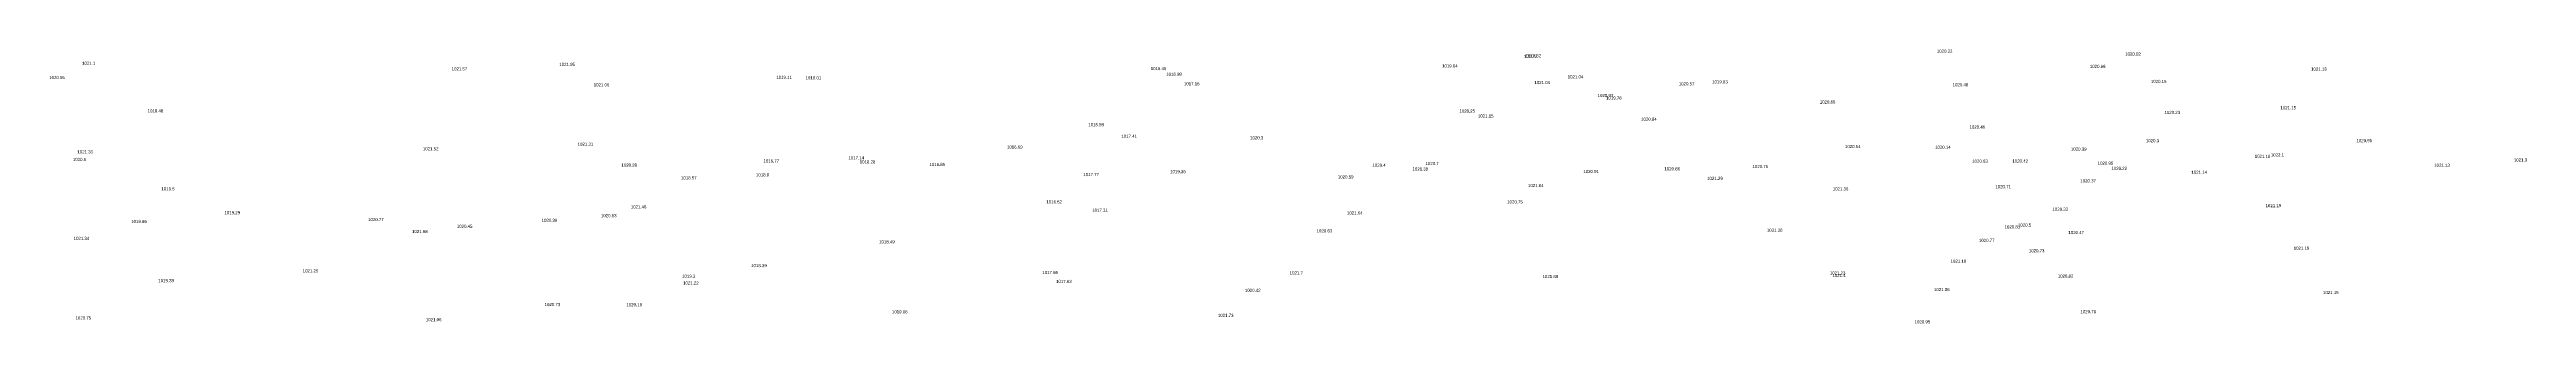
# Model space of a CAD drawing. Header units: inches. Extents: x 628884 to 629912, y 4519174 to 4520145.
# Drawn here: x 629041.6 to 629199.9, y 4519661.1 to 4519678.6 of the extents above; entities that cross this region are included whole.
import ezdxf

# ---------------------------------------------------------------- set-up
doc = ezdxf.new("R2010")
doc.units = ezdxf.units.IN
doc.header["$MEASUREMENT"] = 0

msp = doc.modelspace()

# ---------------------------------------------------------------- texts
for s, p in [('1021.1', (629043.7, 4519677.63, 1021.1)), ('1021.57', (629067.32, 4519677.27, 1021.57)), ('1021.95', (629074.2, 4519677.56, 1021.95)), ('1016.45', (629112, 4519677.29, 1016.45)), ('1019.84', (629130.62, 4519677.46, 1019.84)), ('1020.2', (629135.86, 4519678.08, 1020.2)), ('1019.62', (629135.95, 4519678.11, 1019.62)), ('1020.32', (629162.24, 4519678.4, 1020.32)), ('1020.68', (629172.02, 4519677.43, 1020.68)), ('1020.02', (629174.28, 4519678.22, 1020.02)), ('1021.13', (629186.16, 4519677.26, 1021.13)), ('1020.55', (629041.6, 4519676.72, 1020.55)), ('1021.06', (629076.4, 4519676.25, 1021.06)), ('1019.11', (629088.07, 4519676.73, 1019.11)), ('1018.01', (629089.94, 4519676.7, 1018.01)), ('1016.98', (629112.99, 4519676.93, 1016.98)), ('1017.16', (629114.12, 4519676.32, 1017.16)), ('1021.04', (629136.52, 4519676.4, 1021.04)), ('1021.04', (629138.65, 4519676.76, 1021.04)), ('1020.93', (629140.56, 4519675.57, 1020.93)), ('1020.57', (629145.75, 4519676.32, 1020.57)), ('1019.83', (629147.88, 4519676.44, 1019.83)), ('1020.48', (629163.25, 4519676.26, 1020.48)), ('1020.15', (629175.92, 4519676.47, 1020.15)), ('1019.48', (629047.89, 4519674.59, 1019.48)), ('1020.25', (629131.73, 4519674.58, 1020.25)), ('1021.15', (629132.91, 4519674.26, 1021.15)), ('1019.78', (629141.1, 4519675.41, 1019.78)), ('1020.84', (629143.34, 4519674.06, 1020.84)), ('1020.66', (629154.76, 4519675.16, 1020.66)), ('1020.23', (629176.79, 4519674.49, 1020.23)), ('1021.15', (629184.2, 4519674.79, 1021.15)), ('1021.31', (629075.37, 4519672.46, 1021.31)), ('1015.98', (629108.01, 4519673.71, 1015.98)), ('1017.41', (629110.12, 4519672.97, 1017.41)), ('1020.3', (629118.35, 4519672.87, 1020.3)), ('1020.46', (629164.33, 4519673.56, 1020.46)), ('1020.3', (629175.6, 4519672.69, 1020.3)), ('1020.96', (629189.06, 4519672.69, 1020.96)), ('1020.5', (629043.11, 4519671.49, 1020.5)), ('1021.33', (629043.4, 4519671.97, 1021.33)), ('1021.52', (629065.48, 4519672.17, 1021.52)), ('1020.39', (629078.17, 4519671.13, 1020.39)), ('1016.77', (629087.25, 4519671.39, 1016.77)), ('1017.14', (629092.68, 4519671.59, 1017.14)), ('1018.28', (629093.4, 4519671.33, 1018.28)), ('1016.85', (629097.86, 4519671.17, 1016.85)), ('1016.69', (629102.81, 4519672.28, 1016.69)), ('1020.4', (629126.17, 4519671.12, 1020.4)), ('1021.38', (629128.73, 4519670.88, 1021.38)), ('1020.7', (629129.56, 4519671.23, 1020.7)), ('1020.86', (629144.83, 4519670.89, 1020.86)), ('1020.75', (629150.46, 4519671.04, 1020.75)), ('1020.54', (629156.37, 4519672.31, 1020.54)), ('1020.14', (629162.13, 4519672.27, 1020.14)), ('1020.63', (629164.5, 4519671.38, 1020.63)), ('1020.42', (629167.07, 4519671.39, 1020.42)), ('1020.39', (629170.81, 4519672.15, 1020.39)), ('1020.95', (629172.52, 4519671.25, 1020.95)), ('1020.22', (629173.4, 4519670.92, 1020.22)), ('1021.18', (629182.56, 4519671.69, 1021.18)), ('1022.1', (629183.59, 4519671.78, 1022.1)), ('1021.13', (629194.03, 4519671.12, 1021.13)), ('1021.3', (629199.12, 4519671.45, 1021.3)), ('1019.5', (629048.77, 4519669.61, 1019.5)), ('1018.57', (629081.98, 4519670.31, 1018.57)), ('1018.8', (629086.77, 4519670.5, 1018.8)), ('1017.77', (629107.69, 4519670.52, 1017.77)), ('1019.36', (629113.24, 4519670.71, 1019.36)), ('1020.59', (629123.96, 4519670.37, 1020.59)), ('1021.64', (629136.11, 4519669.82, 1021.64)), ('1020.91', (629139.65, 4519670.72, 1020.91)), ('1021.29', (629147.56, 4519670.28, 1021.29)), ('1021.36', (629155.59, 4519669.61, 1021.36)), ('1020.71', (629165.98, 4519669.75, 1020.71)), ('1020.37', (629171.41, 4519670.12, 1020.37)), ('1021.14', (629178.51, 4519670.67, 1021.14)), ('1019.29', (629052.8, 4519668.09, 1019.29)), ('1020.77', (629061.98, 4519667.65, 1020.77)), ('1020.53', (629076.86, 4519667.9, 1020.53)), ('1021.46', (629078.77, 4519668.46, 1021.46)), ('1016.52', (629105.33, 4519668.78, 1016.52)), ('1017.31', (629108.26, 4519668.25, 1017.31)), ('1021.64', (629124.54, 4519668.07, 1021.64)), ('1020.75', (629134.78, 4519668.78, 1020.75)), ('1020.33', (629169.63, 4519668.31, 1020.33)), ('1021.19', (629183.25, 4519668.54, 1021.19)), ('1021.34', (629043.16, 4519666.45, 1021.34)), ('1019.66', (629046.84, 4519667.53, 1019.66)), ('1021.58', (629064.79, 4519666.89, 1021.58)), ('1020.45', (629067.65, 4519667.22, 1020.45)), ('1020.39', (629073.07, 4519667.6, 1020.39)), ('1018.49', (629094.64, 4519666.23, 1018.49)), ('1020.63', (629122.6, 4519666.93, 1020.63)), ('1021.26', (629151.38, 4519666.97, 1021.26)), ('1020.77', (629164.93, 4519666.32, 1020.77)), ('1020.81', (629166.57, 4519667.18, 1020.81)), ('1020.5', (629167.43, 4519667.3, 1020.5)), ('1020.47', (629170.65, 4519666.82, 1020.47)), ('1018.39', (629086.46, 4519664.71, 1018.39)), ('1021.16', (629163.12, 4519664.99, 1021.16)), ('1020.73', (629168.12, 4519665.66, 1020.73)), ('1021.19', (629185.05, 4519665.82, 1021.19)), ('1019.38', (629048.57, 4519663.75, 1019.38)), ('1021.25', (629057.8, 4519664.38, 1021.25)), ('1019.3', (629082.05, 4519664.03, 1019.3)), ('1021.22', (629082.11, 4519663.6, 1021.22)), ('1017.65', (629105.07, 4519664.27, 1017.65)), ('1017.53', (629105.95, 4519663.7, 1017.53)), ('1020.42', (629118.02, 4519663.13, 1020.42)), ('1021.7', (629120.88, 4519664.24, 1021.7)), ('1021.89', (629137.04, 4519664.01, 1021.89)), ('1021.23', (629155.4, 4519664.24, 1021.23)), ('1021.4', (629155.57, 4519664.08, 1021.4)), ('1021.05', (629162.06, 4519663.18, 1021.05)), ('1020.82', (629169.97, 4519664.04, 1020.82)), ('1021.15', (629186.92, 4519662.99, 1021.15)), ('1020.75', (629043.28, 4519661.37, 1020.75)), ('1020.73', (629073.26, 4519662.22, 1020.73)), ('1020.19', (629078.49, 4519662.21, 1020.19)), ('1019.08', (629095.46, 4519661.76, 1019.08)), ('1021.73', (629116.29, 4519661.53, 1021.73)), ('1020.78', (629171.42, 4519661.77, 1020.78)), ('1021.06', (629065.67, 4519661.26, 1021.06)), ('1020.95', (629160.82, 4519661.12, 1020.95))]:
    msp.add_text(s, height=0.2).set_placement(p)

doc.saveas('drawing.dxf')
